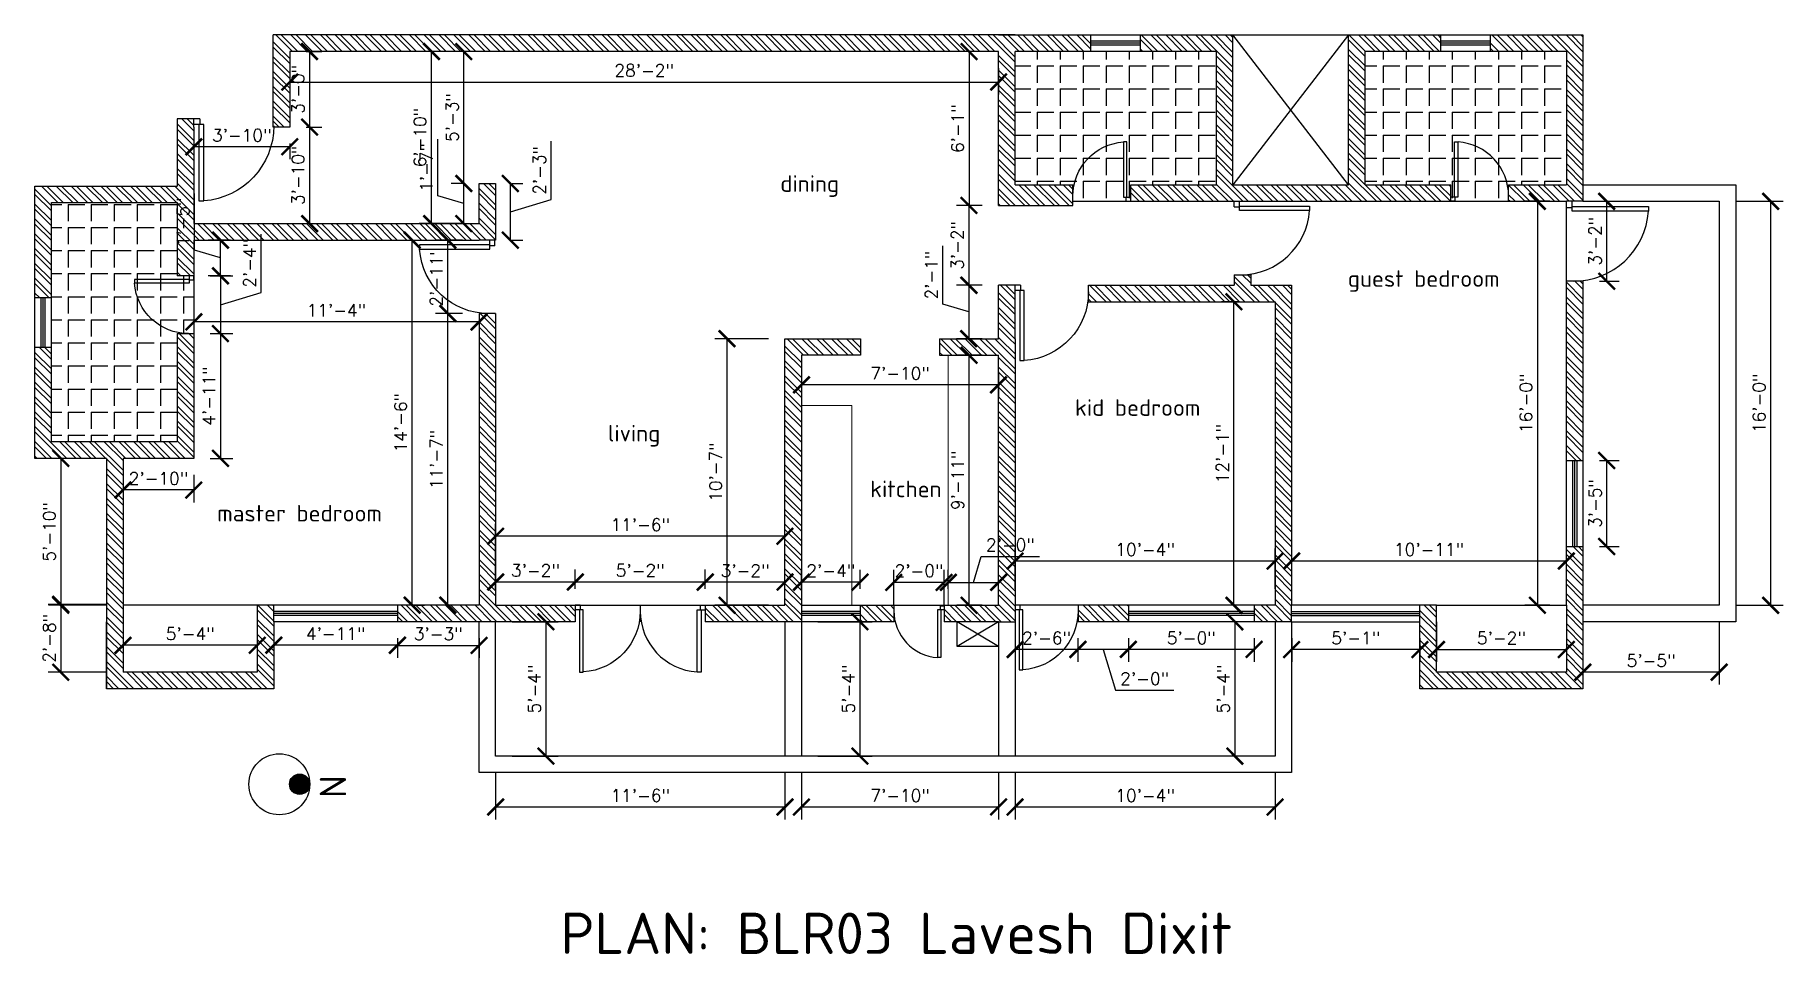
# Model space of a CAD drawing. Header units: millimetres. Extents: x 257791 to 278963, y -92415 to -81292.
import ezdxf

# ---------------------------------------------------------------- set-up
doc = ezdxf.new("R2010")
doc.units = ezdxf.units.MM
doc.layers.add('door&window', color=253, linetype='Continuous')
doc.layers.add('layout option @ 1', color=250, linetype='Continuous')
doc.layers.add('GRIDDIM', color=250, linetype='Continuous', lineweight=0)
doc.styles.add('ROMANS', font='romans')
doc.styles.get("Standard").update_dxf_attribs({"font": 'arial.ttf'})
doc.dimstyles.new('DIM300', dxfattribs={"dimtxt": 300, "dimasz": 300, "dimexe": 150, "dimexo": 200, "dimgap": 150, "dimtad": 1, "dimdec": 0, "dimlfac": 0.039363, "dimzin": 1, "dimdsep": 46, "dimlunit": 4, "dimtxsty": 'ROMANS', "dimblk": 'ARCHTICK', "dimblk1": 'ARCHTICK', "dimblk2": 'DOT', "dimcen": 100, "dimclrd": 256, "dimclre": 256, "dimclrt": 7, "dimadec": 0, "dimazin": 0, "dimtfac": 1, "dimtdec": 0, "dimtofl": 0, "dimtmove": 1, "dimatfit": 3, "dimldrblk": 'DOT', "dimfxl": 0, "dimtolj": 1, "dimtzin": 1, "dimarcsym": 0})
pattern_1 = [(315, (349276.97, 179293.78), (89.80256, 89.80256), []), (315, (349340.47, 179293.78), (89.80256, 89.80256), [])]

msp = doc.modelspace()

# ---------------------------------------------------------------- texts
at = {"layer": 'layout option @ 1', "color": 250, "attachment_point": 1}
for s, width, insert, char_height in [('{\\fISOCPEUR|b0|i0|c0|p34;\\C5;dining}', 2125.376, (266818.4, -82990.3), 200), ('{\\fISOCPEUR|b0|i0|c0|p34;\\C5;guest bedroom}', 2125.376, (273692.1, -84139.9), 200), ('{\\fISOCPEUR|b0|i0|c0|p34;\\C5;kid bedroom}', 2125.376, (270387.5, -85701.5), 200), ('{\\fISOCPEUR|b0|i0|c0|p34;\\C5;living}', 2125.376, (264730.5, -86012.3), 200), ('{\\fISOCPEUR|b0|i0|c0|p34;\\C5;kitchen}', 2125.376, (267906.1, -86686.6), 200), ('{\\fISOCPEUR|b0|i0|c0|p34;\\C5;master bedroom}', 2125.376, (259998.6, -86979.9), 200), ('{\\fISOCPEUR|b0|i0|c0|p34;\\C5;PLAN: BLR03 Lavesh Dixit}', 8243.721, (264155.6, -91914.3), 500)]:
    msp.add_mtext_dynamic_manual_height_columns(s, width=width, gutter_width=12.5, heights=[0], dxfattribs=dict(at, insert=insert, char_height=char_height))
at = {"layer": 'layout option @ 1', "color": 7, "insert": (261558.3, -90251.6), "char_height": 320, "attachment_point": 1, "rotation": 270}
msp.add_mtext_dynamic_manual_height_columns('{\\fISOCPEUR|b0|i0|c0|p34;\\C0;N}', width=1524.877, gutter_width=12.5, heights=[0], dxfattribs=at)

# ---------------------------------------------------------------- blocks, each defined once
blk = doc.blocks.new('d2')
at = {"layer": 'door&window'}
for p, q in [((270710, -64687), (270752, -64687)), ((270710, -65355), (270710, -64687)), ((270752, -64687), (270752, -65355)), ((270718, -65355), (270665, -65355)), ((270718, -65406), (270665, -65406)), ((270752, -65355), (270710, -65355)), ((270718, -65406), (270718, -65355))]:
    blk.add_line(p, q, dxfattribs=at)
blk.add_ellipse((270708, -65343), major_axis=(0, 657), ratio=1, start_param=4.712359, end_param=6.215136, dxfattribs=at)
blk = doc.blocks.new('d1')
at = {"layer": 'door&window'}
for p, q in [((259851, -65680), (259797, -65680)), ((259797, -65680), (259797, -66539)), ((259851, -66539), (259851, -65680)), ((259797, -66539), (259851, -66539)), ((259841, -66604), (259841, -66539)), ((259841, -66539), (259909, -66539)), ((259841, -66604), (259909, -66604))]:
    blk.add_line(p, q, dxfattribs=at)
at = {"layer": 'door&window', "extrusion": (0, 0, -1)}
blk.add_ellipse((259854, -66523), major_axis=(0, 845), ratio=1, start_param=4.712359, end_param=6.215136, dxfattribs=at)
blk = doc.blocks.new('_ArchTick')
at = {"color": 0, "linetype": 'ByBlock', "const_width": 0.15}
blk.add_lwpolyline([(-0.5, -0.5), (0.5, 0.5)], dxfattribs=at)
blk = doc.blocks.new('*D44')
at = {"layer": 'Defpoints', "color": 0}
for p in [(278190, -83305), (278190, -88194), (278813, -88194)]:
    blk.add_point(p, dxfattribs=at)
at = {"layer": 'GRIDDIM', "lineweight": -2}
for p, q in [((278390, -83305), (278963, -83305)), ((278813, -83305), (278813, -88194)), ((278390, -88194), (278963, -88194))]:
    blk.add_line(p, q, dxfattribs=at)
at = {"layer": 'GRIDDIM', "lineweight": -2, "xscale": 200, "yscale": 200, "zscale": 200}
for p, rotation in [((278813, -83305), 90), ((278813, -88194), 270)]:
    blk.add_blockref('_ArchTick', p, dxfattribs=dict(at, rotation=rotation))
at = {"layer": 'GRIDDIM', "color": 7, "insert": (278674, -85749), "char_height": 150, "attachment_point": 5, "rotation": 90, "style": 'ROMANS'}
blk.add_mtext('\\A1;16\'-0"', dxfattribs=at)
blk = doc.blocks.new('_Dot')
at = {"color": 0, "linetype": 'ByBlock', "lineweight": -2}
blk.add_line((-0.5, 0), (-1, 0), dxfattribs=at)
at = {"color": 0, "linetype": 'ByBlock', "const_width": 0.5}
blk.add_lwpolyline([(-0.25, 0, 1), (0.25, 0, 1)], format="xyb", close=True, dxfattribs=at)
blk = doc.blocks.new('*D45')
at = {"layer": 'Defpoints', "color": 0}
for p in [(276339, -83305), (275988, -88194), (276339, -88194)]:
    blk.add_point(p, dxfattribs=at)
at = {"layer": 'GRIDDIM', "lineweight": -2}
for p, q in [((276139, -83305), (275838, -83305)), ((275988, -83305), (275988, -88194)), ((276139, -88194), (275838, -88194))]:
    blk.add_line(p, q, dxfattribs=at)
at = {"layer": 'GRIDDIM', "lineweight": -2, "xscale": 200, "yscale": 200, "zscale": 200}
for p, rotation in [((275988, -83305), 90), ((275988, -88194), 270)]:
    blk.add_blockref('_ArchTick', p, dxfattribs=dict(at, rotation=rotation))
at = {"layer": 'GRIDDIM', "color": 7, "insert": (275849, -85749), "char_height": 150, "attachment_point": 5, "rotation": 90, "style": 'ROMANS'}
blk.add_mtext('\\A1;16\'-0"', dxfattribs=at)
blk = doc.blocks.new('*D46')
at = {"layer": 'Defpoints', "color": 0}
for p in [(276539, -86442), (276539, -87483), (276827, -87483)]:
    blk.add_point(p, dxfattribs=at)
at = {"layer": 'GRIDDIM', "lineweight": -2}
for p, q in [((276739, -86442), (276977, -86442)), ((276827, -86442), (276827, -87483)), ((276739, -87483), (276977, -87483))]:
    blk.add_line(p, q, dxfattribs=at)
at = {"layer": 'GRIDDIM', "lineweight": -2, "xscale": 200, "yscale": 200, "zscale": 200}
for p, rotation in [((276827, -86442), 90), ((276827, -87483), 270)]:
    blk.add_blockref('_ArchTick', p, dxfattribs=dict(at, rotation=rotation))
at = {"layer": 'GRIDDIM', "color": 7, "insert": (276688, -86962), "char_height": 150, "attachment_point": 5, "rotation": 90, "style": 'ROMANS'}
blk.add_mtext('\\A1;3\'-5"', dxfattribs=at)
blk = doc.blocks.new('*D47')
at = {"layer": 'Defpoints', "color": 0}
for p in [(276539, -83305), (276539, -84272), (276827, -84272)]:
    blk.add_point(p, dxfattribs=at)
at = {"layer": 'GRIDDIM', "lineweight": -2}
for p, q in [((276739, -83305), (276977, -83305)), ((276827, -83305), (276827, -84272)), ((276739, -84272), (276977, -84272))]:
    blk.add_line(p, q, dxfattribs=at)
at = {"layer": 'GRIDDIM', "lineweight": -2, "xscale": 200, "yscale": 200, "zscale": 200}
for p, rotation in [((276827, -83305), 90), ((276827, -84272), 270)]:
    blk.add_blockref('_ArchTick', p, dxfattribs=dict(at, rotation=rotation))
at = {"layer": 'GRIDDIM', "color": 7, "insert": (276688, -83788), "char_height": 150, "attachment_point": 5, "rotation": 90, "style": 'ROMANS'}
blk.add_mtext('\\A1;3\'-2"', dxfattribs=at)
blk = doc.blocks.new('*D48')
at = {"layer": 'Defpoints', "color": 0}
for p in [(276539, -88194), (278190, -88194), (276539, -89004)]:
    blk.add_point(p, dxfattribs=at)
at = {"layer": 'GRIDDIM', "lineweight": -2}
for p, q in [((276539, -88394), (276539, -89154)), ((278190, -88394), (278190, -89154)), ((278190, -89004), (276539, -89004))]:
    blk.add_line(p, q, dxfattribs=at)
at = {"layer": 'GRIDDIM', "lineweight": -2, "xscale": 200, "yscale": 200, "zscale": 200, "rotation": 180}
blk.add_blockref('_ArchTick', (276539, -89004), dxfattribs=at)
at = {"layer": 'GRIDDIM', "lineweight": -2, "xscale": 200, "yscale": 200, "zscale": 200}
blk.add_blockref('_ArchTick', (278190, -89004), dxfattribs=at)
at = {"layer": 'GRIDDIM', "color": 7, "insert": (277365, -88864), "char_height": 150, "attachment_point": 5, "style": 'ROMANS'}
blk.add_mtext('\\A1;5\'-5"', dxfattribs=at)
blk = doc.blocks.new('*D50')
at = {"layer": 'Defpoints', "color": 0}
for p in [(273012, -87659), (273012, -88269), (276339, -88194)]:
    blk.add_point(p, dxfattribs=at)
at = {"layer": 'GRIDDIM', "lineweight": -2}
for p, q in [((273012, -88069), (273012, -87509)), ((276339, -87994), (276339, -87509)), ((276339, -87659), (273012, -87659))]:
    blk.add_line(p, q, dxfattribs=at)
at = {"layer": 'GRIDDIM', "lineweight": -2, "xscale": 200, "yscale": 200, "zscale": 200, "rotation": 180}
blk.add_blockref('_ArchTick', (273012, -87659), dxfattribs=at)
at = {"layer": 'GRIDDIM', "lineweight": -2, "xscale": 200, "yscale": 200, "zscale": 200}
blk.add_blockref('_ArchTick', (276339, -87659), dxfattribs=at)
at = {"layer": 'GRIDDIM', "color": 7, "insert": (274676, -87519), "char_height": 150, "attachment_point": 5, "style": 'ROMANS'}
blk.add_mtext('\\A1;10\'-11"', dxfattribs=at)
blk = doc.blocks.new('*D52')
at = {"layer": 'Defpoints', "color": 0}
for p in [(269662, -87659), (269662, -88194), (272812, -88194)]:
    blk.add_point(p, dxfattribs=at)
at = {"layer": 'GRIDDIM', "lineweight": -2}
for p, q in [((269662, -87994), (269662, -87509)), ((272812, -87994), (272812, -87509)), ((272812, -87659), (269662, -87659))]:
    blk.add_line(p, q, dxfattribs=at)
at = {"layer": 'GRIDDIM', "lineweight": -2, "xscale": 200, "yscale": 200, "zscale": 200, "rotation": 180}
blk.add_blockref('_ArchTick', (269662, -87659), dxfattribs=at)
at = {"layer": 'GRIDDIM', "lineweight": -2, "xscale": 200, "yscale": 200, "zscale": 200}
blk.add_blockref('_ArchTick', (272812, -87659), dxfattribs=at)
at = {"layer": 'GRIDDIM', "color": 7, "insert": (271237, -87519), "char_height": 150, "attachment_point": 5, "style": 'ROMANS'}
blk.add_mtext('\\A1;10\'-4"', dxfattribs=at)
blk = doc.blocks.new('*D53')
at = {"layer": 'Defpoints', "color": 0}
for p in [(271034, -88394), (272558, -88394), (271034, -88728)]:
    blk.add_point(p, dxfattribs=at)
at = {"layer": 'GRIDDIM', "lineweight": -2}
for p, q in [((271034, -88594), (271034, -88878)), ((272558, -88594), (272558, -88878)), ((272558, -88728), (271034, -88728))]:
    blk.add_line(p, q, dxfattribs=at)
at = {"layer": 'GRIDDIM', "lineweight": -2, "xscale": 200, "yscale": 200, "zscale": 200, "rotation": 180}
blk.add_blockref('_ArchTick', (271034, -88728), dxfattribs=at)
at = {"layer": 'GRIDDIM', "lineweight": -2, "xscale": 200, "yscale": 200, "zscale": 200}
blk.add_blockref('_ArchTick', (272558, -88728), dxfattribs=at)
at = {"layer": 'GRIDDIM', "color": 7, "insert": (271796, -88589), "char_height": 150, "attachment_point": 5, "style": 'ROMANS'}
blk.add_mtext('\\A1;5\'-0"', dxfattribs=at)
blk = doc.blocks.new('*D54')
at = {"layer": 'Defpoints', "color": 0}
for p in [(273012, -88394), (274565, -88394), (273012, -88730)]:
    blk.add_point(p, dxfattribs=at)
at = {"layer": 'GRIDDIM', "lineweight": -2}
for p, q in [((273012, -88594), (273012, -88880)), ((274565, -88594), (274565, -88880)), ((274565, -88730), (273012, -88730))]:
    blk.add_line(p, q, dxfattribs=at)
at = {"layer": 'GRIDDIM', "lineweight": -2, "xscale": 200, "yscale": 200, "zscale": 200, "rotation": 180}
blk.add_blockref('_ArchTick', (273012, -88730), dxfattribs=at)
at = {"layer": 'GRIDDIM', "lineweight": -2, "xscale": 200, "yscale": 200, "zscale": 200}
blk.add_blockref('_ArchTick', (274565, -88730), dxfattribs=at)
at = {"layer": 'GRIDDIM', "color": 7, "insert": (273788, -88590), "char_height": 150, "attachment_point": 5, "style": 'ROMANS'}
blk.add_mtext('\\A1;5\'-1"', dxfattribs=at)
blk = doc.blocks.new('*D55')
at = {"layer": 'Defpoints', "color": 0}
for p in [(274765, -88194), (276339, -88194), (276339, -88730)]:
    blk.add_point(p, dxfattribs=at)
at = {"layer": 'GRIDDIM', "lineweight": -2}
for p, q in [((274765, -88394), (274765, -88880)), ((276339, -88394), (276339, -88880)), ((274765, -88730), (276339, -88730))]:
    blk.add_line(p, q, dxfattribs=at)
at = {"layer": 'GRIDDIM', "lineweight": -2, "xscale": 200, "yscale": 200, "zscale": 200, "rotation": 180}
blk.add_blockref('_ArchTick', (274765, -88730), dxfattribs=at)
at = {"layer": 'GRIDDIM', "lineweight": -2, "xscale": 200, "yscale": 200, "zscale": 200}
blk.add_blockref('_ArchTick', (276339, -88730), dxfattribs=at)
at = {"layer": 'GRIDDIM', "color": 7, "insert": (275552, -88590), "char_height": 150, "attachment_point": 5, "style": 'ROMANS'}
blk.add_mtext('\\A1;5\'-2"', dxfattribs=at)
blk = doc.blocks.new('*D56')
at = {"layer": 'Defpoints', "color": 0}
for p in [(270424, -88394), (271034, -88394), (270424, -88728)]:
    blk.add_point(p, dxfattribs=at)
at = {"layer": 'GRIDDIM', "lineweight": -2}
for p, q in [((270424, -88594), (270424, -88878)), ((271034, -88594), (271034, -88878)), ((271034, -88728), (270424, -88728)), ((270729, -88728), (270877, -89221)), ((270877, -89221), (271584, -89221))]:
    blk.add_line(p, q, dxfattribs=at)
at = {"layer": 'GRIDDIM', "lineweight": -2, "xscale": 200, "yscale": 200, "zscale": 200, "rotation": 180}
blk.add_blockref('_ArchTick', (270424, -88728), dxfattribs=at)
at = {"layer": 'GRIDDIM', "lineweight": -2, "xscale": 200, "yscale": 200, "zscale": 200}
blk.add_blockref('_ArchTick', (271034, -88728), dxfattribs=at)
at = {"layer": 'GRIDDIM', "color": 7, "insert": (271231, -89082), "char_height": 150, "attachment_point": 5, "style": 'ROMANS'}
blk.add_mtext('\\A1;2\'-0"', dxfattribs=at)
blk = doc.blocks.new('*D57')
at = {"layer": 'Defpoints', "color": 0}
for p in [(269662, -88394), (270424, -88394), (269662, -88730)]:
    blk.add_point(p, dxfattribs=at)
at = {"layer": 'GRIDDIM', "lineweight": -2}
for p, q in [((269662, -88594), (269662, -88880)), ((270424, -88594), (270424, -88880)), ((270424, -88730), (269662, -88730))]:
    blk.add_line(p, q, dxfattribs=at)
at = {"layer": 'GRIDDIM', "lineweight": -2, "xscale": 200, "yscale": 200, "zscale": 200, "rotation": 180}
blk.add_blockref('_ArchTick', (269662, -88730), dxfattribs=at)
at = {"layer": 'GRIDDIM', "lineweight": -2, "xscale": 200, "yscale": 200, "zscale": 200}
blk.add_blockref('_ArchTick', (270424, -88730), dxfattribs=at)
at = {"layer": 'GRIDDIM', "color": 7, "insert": (270043, -88590), "char_height": 150, "attachment_point": 5, "style": 'ROMANS'}
blk.add_mtext('\\A1;2\'-6"', dxfattribs=at)
blk = doc.blocks.new('*D58')
at = {"layer": 'Defpoints', "color": 0}
for p in [(269662, -90020), (272812, -90020), (269662, -90636)]:
    blk.add_point(p, dxfattribs=at)
at = {"layer": 'GRIDDIM', "lineweight": -2}
for p, q in [((269662, -90220), (269662, -90786)), ((272812, -90220), (272812, -90786)), ((272812, -90636), (269662, -90636))]:
    blk.add_line(p, q, dxfattribs=at)
at = {"layer": 'GRIDDIM', "lineweight": -2, "xscale": 200, "yscale": 200, "zscale": 200, "rotation": 180}
blk.add_blockref('_ArchTick', (269662, -90636), dxfattribs=at)
at = {"layer": 'GRIDDIM', "lineweight": -2, "xscale": 200, "yscale": 200, "zscale": 200}
blk.add_blockref('_ArchTick', (272812, -90636), dxfattribs=at)
at = {"layer": 'GRIDDIM', "color": 7, "insert": (271237, -90497), "char_height": 150, "attachment_point": 5, "style": 'ROMANS'}
blk.add_mtext('\\A1;10\'-4"', dxfattribs=at)
blk = doc.blocks.new('*D59')
at = {"layer": 'Defpoints', "color": 0}
for p in [(267075, -90020), (269462, -90020), (267075, -90636)]:
    blk.add_point(p, dxfattribs=at)
at = {"layer": 'GRIDDIM', "lineweight": -2}
for p, q in [((267075, -90220), (267075, -90786)), ((269462, -90220), (269462, -90786)), ((269462, -90636), (267075, -90636))]:
    blk.add_line(p, q, dxfattribs=at)
at = {"layer": 'GRIDDIM', "lineweight": -2, "xscale": 200, "yscale": 200, "zscale": 200, "rotation": 180}
blk.add_blockref('_ArchTick', (267075, -90636), dxfattribs=at)
at = {"layer": 'GRIDDIM', "lineweight": -2, "xscale": 200, "yscale": 200, "zscale": 200}
blk.add_blockref('_ArchTick', (269462, -90636), dxfattribs=at)
at = {"layer": 'GRIDDIM', "color": 7, "insert": (268269, -90497), "char_height": 150, "attachment_point": 5, "style": 'ROMANS'}
blk.add_mtext('\\A1;7\'-10"', dxfattribs=at)
blk = doc.blocks.new('*D60')
at = {"layer": 'Defpoints', "color": 0}
for p in [(263370, -90020), (266875, -90020), (263370, -90636)]:
    blk.add_point(p, dxfattribs=at)
at = {"layer": 'GRIDDIM', "lineweight": -2}
for p, q in [((263370, -90220), (263370, -90786)), ((266875, -90220), (266875, -90786)), ((266875, -90636), (263370, -90636))]:
    blk.add_line(p, q, dxfattribs=at)
at = {"layer": 'GRIDDIM', "lineweight": -2, "xscale": 200, "yscale": 200, "zscale": 200, "rotation": 180}
blk.add_blockref('_ArchTick', (263370, -90636), dxfattribs=at)
at = {"layer": 'GRIDDIM', "lineweight": -2, "xscale": 200, "yscale": 200, "zscale": 200}
blk.add_blockref('_ArchTick', (266875, -90636), dxfattribs=at)
at = {"layer": 'GRIDDIM', "color": 7, "insert": (265122, -90497), "char_height": 150, "attachment_point": 5, "style": 'ROMANS'}
blk.add_mtext('\\A1;11\'-6"', dxfattribs=at)
blk = doc.blocks.new('*D61')
at = {"layer": 'Defpoints', "color": 0}
for p in [(272812, -88394), (272324, -90020), (272812, -90020)]:
    blk.add_point(p, dxfattribs=at)
at = {"layer": 'GRIDDIM', "lineweight": -2}
for p, q in [((272612, -88394), (272174, -88394)), ((272324, -88394), (272324, -90020)), ((272612, -90020), (272174, -90020))]:
    blk.add_line(p, q, dxfattribs=at)
at = {"layer": 'GRIDDIM', "lineweight": -2, "xscale": 200, "yscale": 200, "zscale": 200}
for p, rotation in [((272324, -88394), 90), ((272324, -90020), 270)]:
    blk.add_blockref('_ArchTick', p, dxfattribs=dict(at, rotation=rotation))
at = {"layer": 'GRIDDIM', "color": 7, "insert": (272184, -89207), "char_height": 150, "attachment_point": 5, "rotation": 90, "style": 'ROMANS'}
blk.add_mtext('\\A1;5\'-4"', dxfattribs=at)
blk = doc.blocks.new('*D62')
at = {"layer": 'Defpoints', "color": 0}
for p in [(268193, -87917), (268193, -88394), (268803, -88394)]:
    blk.add_point(p, dxfattribs=at)
at = {"layer": 'GRIDDIM', "lineweight": -2}
for p, q in [((268193, -88194), (268193, -87767)), ((268803, -88194), (268803, -87767)), ((268803, -87917), (268193, -87917))]:
    blk.add_line(p, q, dxfattribs=at)
at = {"layer": 'GRIDDIM', "lineweight": -2, "xscale": 200, "yscale": 200, "zscale": 200, "rotation": 180}
blk.add_blockref('_ArchTick', (268193, -87917), dxfattribs=at)
at = {"layer": 'GRIDDIM', "lineweight": -2, "xscale": 200, "yscale": 200, "zscale": 200}
blk.add_blockref('_ArchTick', (268803, -87917), dxfattribs=at)
at = {"layer": 'GRIDDIM', "color": 7, "insert": (268498, -87777), "char_height": 150, "attachment_point": 5, "style": 'ROMANS'}
blk.add_mtext('\\A1;2\'-0"', dxfattribs=at)
blk = doc.blocks.new('*D63')
at = {"layer": 'Defpoints', "color": 0}
for p in [(267075, -87915), (267075, -88194), (267784, -88194)]:
    blk.add_point(p, dxfattribs=at)
at = {"layer": 'GRIDDIM', "lineweight": -2}
for p, q in [((267075, -87994), (267075, -87765)), ((267784, -87994), (267784, -87765)), ((267784, -87915), (267075, -87915))]:
    blk.add_line(p, q, dxfattribs=at)
at = {"layer": 'GRIDDIM', "lineweight": -2, "xscale": 200, "yscale": 200, "zscale": 200, "rotation": 180}
blk.add_blockref('_ArchTick', (267075, -87915), dxfattribs=at)
at = {"layer": 'GRIDDIM', "lineweight": -2, "xscale": 200, "yscale": 200, "zscale": 200}
blk.add_blockref('_ArchTick', (267784, -87915), dxfattribs=at)
at = {"layer": 'GRIDDIM', "color": 7, "insert": (267430, -87776), "char_height": 150, "attachment_point": 5, "style": 'ROMANS'}
blk.add_mtext('\\A1;2\'-4"', dxfattribs=at)
blk = doc.blocks.new('*D64')
at = {"layer": 'Defpoints', "color": 0}
for p in [(269462, -87917), (268853, -88194), (269462, -88194)]:
    blk.add_point(p, dxfattribs=at)
at = {"layer": 'GRIDDIM', "lineweight": -2}
for p, q in [((269158, -87917), (269252, -87602)), ((269252, -87602), (269959, -87602)), ((268853, -87994), (268853, -87767)), ((269462, -87994), (269462, -87767)), ((268853, -87917), (269462, -87917))]:
    blk.add_line(p, q, dxfattribs=at)
at = {"layer": 'GRIDDIM', "lineweight": -2, "xscale": 200, "yscale": 200, "zscale": 200, "rotation": 180}
blk.add_blockref('_ArchTick', (268853, -87917), dxfattribs=at)
at = {"layer": 'GRIDDIM', "lineweight": -2, "xscale": 200, "yscale": 200, "zscale": 200}
blk.add_blockref('_ArchTick', (269462, -87917), dxfattribs=at)
at = {"layer": 'GRIDDIM', "color": 7, "insert": (269605, -87463), "char_height": 150, "attachment_point": 5, "style": 'ROMANS'}
blk.add_mtext('\\A1;2\'-0"', dxfattribs=at)
blk = doc.blocks.new('*D65')
at = {"layer": 'Defpoints', "color": 0}
for p in [(267075, -85168), (269462, -85168), (267075, -85526)]:
    blk.add_point(p, dxfattribs=at)
at = {"layer": 'GRIDDIM', "lineweight": -2}
for p, q in [((267075, -85368), (267075, -85676)), ((269462, -85526), (267075, -85526)), ((269462, -85368), (269462, -85676))]:
    blk.add_line(p, q, dxfattribs=at)
at = {"layer": 'GRIDDIM', "lineweight": -2, "xscale": 200, "yscale": 200, "zscale": 200, "rotation": 180}
blk.add_blockref('_ArchTick', (267075, -85526), dxfattribs=at)
at = {"layer": 'GRIDDIM', "lineweight": -2, "xscale": 200, "yscale": 200, "zscale": 200}
blk.add_blockref('_ArchTick', (269462, -85526), dxfattribs=at)
at = {"layer": 'GRIDDIM', "color": 7, "insert": (268269, -85387), "char_height": 150, "attachment_point": 5, "style": 'ROMANS'}
blk.add_mtext('\\A1;7\'-10"', dxfattribs=at)
blk = doc.blocks.new('*D66')
at = {"layer": 'Defpoints', "color": 0}
for p in [(269105, -85168), (269462, -85168), (269462, -88194)]:
    blk.add_point(p, dxfattribs=at)
at = {"layer": 'GRIDDIM', "lineweight": -2}
for p, q in [((269262, -85168), (268955, -85168)), ((269105, -88194), (269105, -85168)), ((269262, -88194), (268955, -88194))]:
    blk.add_line(p, q, dxfattribs=at)
at = {"layer": 'GRIDDIM', "lineweight": -2, "xscale": 200, "yscale": 200, "zscale": 200}
for p, rotation in [((269105, -85168), 90), ((269105, -88194), 270)]:
    blk.add_blockref('_ArchTick', p, dxfattribs=dict(at, rotation=rotation))
at = {"layer": 'GRIDDIM', "color": 7, "insert": (268966, -86681), "char_height": 150, "attachment_point": 5, "rotation": 90, "style": 'ROMANS'}
blk.add_mtext('\\A1;9\'-11"', dxfattribs=at)
blk = doc.blocks.new('*D67')
at = {"layer": 'Defpoints', "color": 0}
for p in [(265910, -87914), (265910, -88194), (266875, -88194)]:
    blk.add_point(p, dxfattribs=at)
at = {"layer": 'GRIDDIM', "lineweight": -2}
for p, q in [((265910, -87994), (265910, -87764)), ((266875, -87994), (266875, -87764)), ((266875, -87914), (265910, -87914))]:
    blk.add_line(p, q, dxfattribs=at)
at = {"layer": 'GRIDDIM', "lineweight": -2, "xscale": 200, "yscale": 200, "zscale": 200, "rotation": 180}
blk.add_blockref('_ArchTick', (265910, -87914), dxfattribs=at)
at = {"layer": 'GRIDDIM', "lineweight": -2, "xscale": 200, "yscale": 200, "zscale": 200}
blk.add_blockref('_ArchTick', (266875, -87914), dxfattribs=at)
at = {"layer": 'GRIDDIM', "color": 7, "insert": (266392, -87775), "char_height": 150, "attachment_point": 5, "style": 'ROMANS'}
blk.add_mtext('\\A1;3\'-2"', dxfattribs=at)
blk = doc.blocks.new('*D68')
at = {"layer": 'Defpoints', "color": 0}
for p in [(264335, -87913), (264335, -88194), (265910, -88194)]:
    blk.add_point(p, dxfattribs=at)
at = {"layer": 'GRIDDIM', "lineweight": -2}
for p, q in [((264335, -87994), (264335, -87763)), ((265910, -87994), (265910, -87763)), ((265910, -87913), (264335, -87913))]:
    blk.add_line(p, q, dxfattribs=at)
at = {"layer": 'GRIDDIM', "lineweight": -2, "xscale": 200, "yscale": 200, "zscale": 200, "rotation": 180}
blk.add_blockref('_ArchTick', (264335, -87913), dxfattribs=at)
at = {"layer": 'GRIDDIM', "lineweight": -2, "xscale": 200, "yscale": 200, "zscale": 200}
blk.add_blockref('_ArchTick', (265910, -87913), dxfattribs=at)
at = {"layer": 'GRIDDIM', "color": 7, "insert": (265122, -87773), "char_height": 150, "attachment_point": 5, "style": 'ROMANS'}
blk.add_mtext('\\A1;5\'-2"', dxfattribs=at)
blk = doc.blocks.new('*D69')
at = {"layer": 'Defpoints', "color": 0}
for p in [(263370, -87913), (263370, -88194), (264335, -88194)]:
    blk.add_point(p, dxfattribs=at)
at = {"layer": 'GRIDDIM', "lineweight": -2}
for p, q in [((263370, -87994), (263370, -87763)), ((264335, -87994), (264335, -87763)), ((264335, -87913), (263370, -87913))]:
    blk.add_line(p, q, dxfattribs=at)
at = {"layer": 'GRIDDIM', "lineweight": -2, "xscale": 200, "yscale": 200, "zscale": 200, "rotation": 180}
blk.add_blockref('_ArchTick', (263370, -87913), dxfattribs=at)
at = {"layer": 'GRIDDIM', "lineweight": -2, "xscale": 200, "yscale": 200, "zscale": 200}
blk.add_blockref('_ArchTick', (264335, -87913), dxfattribs=at)
at = {"layer": 'GRIDDIM', "color": 7, "insert": (263852, -87773), "char_height": 150, "attachment_point": 5, "style": 'ROMANS'}
blk.add_mtext('\\A1;3\'-2"', dxfattribs=at)
blk = doc.blocks.new('*D70')
at = {"layer": 'Defpoints', "color": 0}
for p in [(263370, -87359), (263370, -88194), (266875, -88194)]:
    blk.add_point(p, dxfattribs=at)
at = {"layer": 'GRIDDIM', "lineweight": -2}
for p, q in [((263370, -87994), (263370, -87209)), ((266875, -87994), (266875, -87209)), ((266875, -87359), (263370, -87359))]:
    blk.add_line(p, q, dxfattribs=at)
at = {"layer": 'GRIDDIM', "lineweight": -2, "xscale": 200, "yscale": 200, "zscale": 200, "rotation": 180}
blk.add_blockref('_ArchTick', (263370, -87359), dxfattribs=at)
at = {"layer": 'GRIDDIM', "lineweight": -2, "xscale": 200, "yscale": 200, "zscale": 200}
blk.add_blockref('_ArchTick', (266875, -87359), dxfattribs=at)
at = {"layer": 'GRIDDIM', "color": 7, "insert": (265122, -87220), "char_height": 150, "attachment_point": 5, "style": 'ROMANS'}
blk.add_mtext('\\A1;11\'-6"', dxfattribs=at)
blk = doc.blocks.new('*D71')
at = {"layer": 'Defpoints', "color": 0}
for p in [(266174, -84968), (266875, -84968), (266875, -88194)]:
    blk.add_point(p, dxfattribs=at)
at = {"layer": 'GRIDDIM', "lineweight": -2}
for p, q in [((266675, -84968), (266024, -84968)), ((266174, -88194), (266174, -84968)), ((266675, -88194), (266024, -88194))]:
    blk.add_line(p, q, dxfattribs=at)
at = {"layer": 'GRIDDIM', "lineweight": -2, "xscale": 200, "yscale": 200, "zscale": 200}
for p, rotation in [((266174, -84968), 90), ((266174, -88194), 270)]:
    blk.add_blockref('_ArchTick', p, dxfattribs=dict(at, rotation=rotation))
at = {"layer": 'GRIDDIM', "color": 7, "insert": (266035, -86581), "char_height": 150, "attachment_point": 5, "rotation": 90, "style": 'ROMANS'}
blk.add_mtext('\\A1;10\'-7"', dxfattribs=at)
blk = doc.blocks.new('*D72')
at = {"layer": 'Defpoints', "color": 0}
for p in [(262792, -84664), (263170, -84664), (263170, -88194)]:
    blk.add_point(p, dxfattribs=at)
at = {"layer": 'GRIDDIM', "lineweight": -2}
for p, q in [((262970, -84664), (262642, -84664)), ((262792, -88194), (262792, -84664)), ((262970, -88194), (262642, -88194))]:
    blk.add_line(p, q, dxfattribs=at)
at = {"layer": 'GRIDDIM', "lineweight": -2, "xscale": 200, "yscale": 200, "zscale": 200}
for p, rotation in [((262792, -84664), 90), ((262792, -88194), 270)]:
    blk.add_blockref('_ArchTick', p, dxfattribs=dict(at, rotation=rotation))
at = {"layer": 'GRIDDIM', "color": 7, "insert": (262652, -86429), "char_height": 150, "attachment_point": 5, "rotation": 90, "style": 'ROMANS'}
blk.add_mtext('\\A1;11\'-7"', dxfattribs=at)
blk = doc.blocks.new('*D73')
at = {"layer": 'Defpoints', "color": 0}
for p in [(262792, -83775), (263170, -83775), (263170, -84664)]:
    blk.add_point(p, dxfattribs=at)
at = {"layer": 'GRIDDIM', "lineweight": -2}
for p, q in [((262970, -83775), (262642, -83775)), ((262792, -84664), (262792, -83775)), ((262970, -84664), (262642, -84664))]:
    blk.add_line(p, q, dxfattribs=at)
at = {"layer": 'GRIDDIM', "lineweight": -2, "xscale": 200, "yscale": 200, "zscale": 200}
for p, rotation in [((262792, -83775), 90), ((262792, -84664), 270)]:
    blk.add_blockref('_ArchTick', p, dxfattribs=dict(at, rotation=rotation))
at = {"layer": 'GRIDDIM', "color": 7, "insert": (262652, -84219), "char_height": 150, "attachment_point": 5, "rotation": 90, "style": 'ROMANS'}
blk.add_mtext('\\A1;2\'-11"', dxfattribs=at)
blk = doc.blocks.new('*D74')
at = {"layer": 'Defpoints', "color": 0}
for p in [(259715, -84664), (263170, -84664), (259715, -84765)]:
    blk.add_point(p, dxfattribs=at)
at = {"layer": 'GRIDDIM', "lineweight": -2}
for p, q in [((263170, -84765), (259715, -84765)), ((259715, -84864), (259715, -84915)), ((263170, -84864), (263170, -84915))]:
    blk.add_line(p, q, dxfattribs=at)
at = {"layer": 'GRIDDIM', "lineweight": -2, "xscale": 200, "yscale": 200, "zscale": 200, "rotation": 180}
blk.add_blockref('_ArchTick', (259715, -84765), dxfattribs=at)
at = {"layer": 'GRIDDIM', "lineweight": -2, "xscale": 200, "yscale": 200, "zscale": 200}
blk.add_blockref('_ArchTick', (263170, -84765), dxfattribs=at)
at = {"layer": 'GRIDDIM', "color": 7, "insert": (261442, -84625), "char_height": 150, "attachment_point": 5, "style": 'ROMANS'}
blk.add_mtext('\\A1;11\'-4"', dxfattribs=at)
blk = doc.blocks.new('*D75')
at = {"layer": 'Defpoints', "color": 0}
for p in [(260038, -83775), (260360, -83775), (260360, -84206)]:
    blk.add_point(p, dxfattribs=at)
at = {"layer": 'GRIDDIM', "lineweight": -2}
for p, q in [((259723, -83896), (259723, -83210)), ((260160, -83775), (259888, -83775)), ((260038, -84206), (260038, -83775)), ((260038, -83990), (259723, -83896)), ((260160, -84206), (259888, -84206))]:
    blk.add_line(p, q, dxfattribs=at)
at = {"layer": 'GRIDDIM', "lineweight": -2, "xscale": 200, "yscale": 200, "zscale": 200}
for p, rotation in [((260038, -83775), 90), ((260038, -84206), 270)]:
    blk.add_blockref('_ArchTick', p, dxfattribs=dict(at, rotation=rotation))
at = {"layer": 'GRIDDIM', "color": 7, "insert": (259584, -83553), "char_height": 150, "attachment_point": 5, "rotation": 90, "style": 'ROMANS'}
blk.add_mtext('\\A1;1\'-5"', dxfattribs=at)
blk = doc.blocks.new('*D76')
at = {"layer": 'Defpoints', "color": 0}
for p in [(259715, -84206), (259715, -84906), (260038, -84906)]:
    blk.add_point(p, dxfattribs=at)
at = {"layer": 'GRIDDIM', "lineweight": -2}
for p, q in [((260531, -84408), (260531, -83701)), ((259915, -84206), (260188, -84206)), ((260038, -84206), (260038, -84906)), ((260038, -84556), (260531, -84408)), ((259915, -84906), (260188, -84906))]:
    blk.add_line(p, q, dxfattribs=at)
at = {"layer": 'GRIDDIM', "lineweight": -2, "xscale": 200, "yscale": 200, "zscale": 200}
for p, rotation in [((260038, -84206), 90), ((260038, -84906), 270)]:
    blk.add_blockref('_ArchTick', p, dxfattribs=dict(at, rotation=rotation))
at = {"layer": 'GRIDDIM', "color": 7, "insert": (260391, -84055), "char_height": 150, "attachment_point": 5, "rotation": 90, "style": 'ROMANS'}
blk.add_mtext('\\A1;2\'-4"', dxfattribs=at)
blk = doc.blocks.new('*D77')
at = {"layer": 'Defpoints', "color": 0}
for p in [(259715, -84906), (259715, -86416), (260038, -86416)]:
    blk.add_point(p, dxfattribs=at)
at = {"layer": 'GRIDDIM', "lineweight": -2}
for p, q in [((259915, -84906), (260188, -84906)), ((260038, -84906), (260038, -86416)), ((259915, -86416), (260188, -86416))]:
    blk.add_line(p, q, dxfattribs=at)
at = {"layer": 'GRIDDIM', "lineweight": -2, "xscale": 200, "yscale": 200, "zscale": 200}
for p, rotation in [((260038, -84906), 90), ((260038, -86416), 270)]:
    blk.add_blockref('_ArchTick', p, dxfattribs=dict(at, rotation=rotation))
at = {"layer": 'GRIDDIM', "color": 7, "insert": (259898, -85661), "char_height": 150, "attachment_point": 5, "rotation": 90, "style": 'ROMANS'}
blk.add_mtext('\\A1;4\'-11"', dxfattribs=at)
blk = doc.blocks.new('*D78')
at = {"layer": 'Defpoints', "color": 0}
for p in [(258858, -86416), (259715, -86416), (258858, -86799)]:
    blk.add_point(p, dxfattribs=at)
at = {"layer": 'GRIDDIM', "lineweight": -2}
for p, q in [((258858, -86616), (258858, -86949)), ((259715, -86799), (258858, -86799)), ((259715, -86616), (259715, -86949))]:
    blk.add_line(p, q, dxfattribs=at)
at = {"layer": 'GRIDDIM', "lineweight": -2, "xscale": 200, "yscale": 200, "zscale": 200, "rotation": 180}
blk.add_blockref('_ArchTick', (258858, -86799), dxfattribs=at)
at = {"layer": 'GRIDDIM', "lineweight": -2, "xscale": 200, "yscale": 200, "zscale": 200}
blk.add_blockref('_ArchTick', (259715, -86799), dxfattribs=at)
at = {"layer": 'GRIDDIM', "color": 7, "insert": (259287, -86659), "char_height": 150, "attachment_point": 5, "style": 'ROMANS'}
blk.add_mtext('\\A1;2\'-10"', dxfattribs=at)
blk = doc.blocks.new('*D79')
at = {"layer": 'Defpoints', "color": 0}
for p in [(258858, -88194), (260484, -88194), (258858, -88678)]:
    blk.add_point(p, dxfattribs=at)
at = {"layer": 'GRIDDIM', "lineweight": -2}
for p, q in [((258858, -88394), (258858, -88828)), ((260484, -88394), (260484, -88828)), ((260484, -88678), (258858, -88678))]:
    blk.add_line(p, q, dxfattribs=at)
at = {"layer": 'GRIDDIM', "lineweight": -2, "xscale": 200, "yscale": 200, "zscale": 200, "rotation": 180}
blk.add_blockref('_ArchTick', (258858, -88678), dxfattribs=at)
at = {"layer": 'GRIDDIM', "lineweight": -2, "xscale": 200, "yscale": 200, "zscale": 200}
blk.add_blockref('_ArchTick', (260484, -88678), dxfattribs=at)
at = {"layer": 'GRIDDIM', "color": 7, "insert": (259671, -88539), "char_height": 150, "attachment_point": 5, "style": 'ROMANS'}
blk.add_mtext('\\A1;5\'-4"', dxfattribs=at)
blk = doc.blocks.new('*D80')
at = {"layer": 'Defpoints', "color": 0}
for p in [(260684, -88394), (262182, -88394), (260684, -88678)]:
    blk.add_point(p, dxfattribs=at)
at = {"layer": 'GRIDDIM', "lineweight": -2}
for p, q in [((260684, -88594), (260684, -88828)), ((262182, -88678), (260684, -88678)), ((262182, -88594), (262182, -88828))]:
    blk.add_line(p, q, dxfattribs=at)
at = {"layer": 'GRIDDIM', "lineweight": -2, "xscale": 200, "yscale": 200, "zscale": 200, "rotation": 180}
blk.add_blockref('_ArchTick', (260684, -88678), dxfattribs=at)
at = {"layer": 'GRIDDIM', "lineweight": -2, "xscale": 200, "yscale": 200, "zscale": 200}
blk.add_blockref('_ArchTick', (262182, -88678), dxfattribs=at)
at = {"layer": 'GRIDDIM', "color": 7, "insert": (261433, -88539), "char_height": 150, "attachment_point": 5, "style": 'ROMANS'}
blk.add_mtext('\\A1;4\'-11"', dxfattribs=at)
blk = doc.blocks.new('*D81')
at = {"layer": 'Defpoints', "color": 0}
for p in [(262182, -88394), (263170, -88394), (263170, -88680)]:
    blk.add_point(p, dxfattribs=at)
at = {"layer": 'GRIDDIM', "lineweight": -2}
for p, q in [((262182, -88594), (262182, -88830)), ((262182, -88680), (263170, -88680)), ((263170, -88594), (263170, -88830))]:
    blk.add_line(p, q, dxfattribs=at)
at = {"layer": 'GRIDDIM', "lineweight": -2, "xscale": 200, "yscale": 200, "zscale": 200, "rotation": 180}
blk.add_blockref('_ArchTick', (262182, -88680), dxfattribs=at)
at = {"layer": 'GRIDDIM', "lineweight": -2, "xscale": 200, "yscale": 200, "zscale": 200}
blk.add_blockref('_ArchTick', (263170, -88680), dxfattribs=at)
at = {"layer": 'GRIDDIM', "color": 7, "insert": (262676, -88540), "char_height": 150, "attachment_point": 5, "style": 'ROMANS'}
blk.add_mtext('\\A1;3\'-3"', dxfattribs=at)
blk = doc.blocks.new('*D82')
at = {"layer": 'Defpoints', "color": 0}
for p in [(262182, -83775), (262360, -83775), (262182, -88194)]:
    blk.add_point(p, dxfattribs=at)
at = {"layer": 'GRIDDIM', "lineweight": -2}
for p, q in [((262360, -88194), (262360, -83775)), ((262382, -83775), (262510, -83775)), ((262382, -88194), (262510, -88194))]:
    blk.add_line(p, q, dxfattribs=at)
at = {"layer": 'GRIDDIM', "lineweight": -2, "xscale": 200, "yscale": 200, "zscale": 200}
for p, rotation in [((262360, -83775), 90), ((262360, -88194), 270)]:
    blk.add_blockref('_ArchTick', p, dxfattribs=dict(at, rotation=rotation))
at = {"layer": 'GRIDDIM', "color": 7, "insert": (262221, -85984), "char_height": 150, "attachment_point": 5, "rotation": 90, "style": 'ROMANS'}
blk.add_mtext('\\A1;14\'-6"', dxfattribs=at)
blk = doc.blocks.new('*D84')
at = {"layer": 'Defpoints', "color": 0}
for p in [(262985, -83089), (263170, -83089), (263170, -83575)]:
    blk.add_point(p, dxfattribs=at)
at = {"layer": 'GRIDDIM', "lineweight": -2}
for p, q in [((262671, -83237), (262671, -82552)), ((262970, -83089), (262835, -83089)), ((262985, -83575), (262985, -83089)), ((262985, -83332), (262671, -83237)), ((262970, -83575), (262835, -83575))]:
    blk.add_line(p, q, dxfattribs=at)
at = {"layer": 'GRIDDIM', "lineweight": -2, "xscale": 200, "yscale": 200, "zscale": 200}
for p, rotation in [((262985, -83089), 90), ((262985, -83575), 270)]:
    blk.add_blockref('_ArchTick', p, dxfattribs=dict(at, rotation=rotation))
at = {"layer": 'GRIDDIM', "color": 7, "insert": (262532, -82894), "char_height": 150, "attachment_point": 5, "rotation": 90, "style": 'ROMANS'}
blk.add_mtext('\\A1;1\'-7"', dxfattribs=at)
blk = doc.blocks.new('*D85')
at = {"layer": 'Defpoints', "color": 0}
for p in [(262984, -81492), (263170, -81492), (263170, -83089)]:
    blk.add_point(p, dxfattribs=at)
at = {"layer": 'GRIDDIM', "lineweight": -2}
for p, q in [((262970, -81492), (262834, -81492)), ((262984, -83089), (262984, -81492)), ((262970, -83089), (262834, -83089))]:
    blk.add_line(p, q, dxfattribs=at)
at = {"layer": 'GRIDDIM', "lineweight": -2, "xscale": 200, "yscale": 200, "zscale": 200}
for p, rotation in [((262984, -81492), 90), ((262984, -83089), 270)]:
    blk.add_blockref('_ArchTick', p, dxfattribs=dict(at, rotation=rotation))
at = {"layer": 'GRIDDIM', "color": 7, "insert": (262845, -82290), "char_height": 150, "attachment_point": 5, "rotation": 90, "style": 'ROMANS'}
blk.add_mtext('\\A1;5\'-3"', dxfattribs=at)
blk = doc.blocks.new('*D86')
at = {"layer": 'Defpoints', "color": 0}
for p in [(262595, -81492), (263170, -81492), (263170, -83575)]:
    blk.add_point(p, dxfattribs=at)
at = {"layer": 'GRIDDIM', "lineweight": -2}
for p, q in [((262970, -81492), (262445, -81492)), ((262595, -83575), (262595, -81492)), ((262970, -83575), (262445, -83575))]:
    blk.add_line(p, q, dxfattribs=at)
at = {"layer": 'GRIDDIM', "lineweight": -2, "xscale": 200, "yscale": 200, "zscale": 200}
for p, rotation in [((262595, -81492), 90), ((262595, -83575), 270)]:
    blk.add_blockref('_ArchTick', p, dxfattribs=dict(at, rotation=rotation))
at = {"layer": 'GRIDDIM', "color": 7, "insert": (262455, -82533), "char_height": 150, "attachment_point": 5, "rotation": 90, "style": 'ROMANS'}
blk.add_mtext('\\A1;6\'-10"', dxfattribs=at)
blk = doc.blocks.new('*D87')
at = {"layer": 'Defpoints', "color": 0}
for p in [(260877, -81492), (260877, -82406), (261117, -82406)]:
    blk.add_point(p, dxfattribs=at)
at = {"layer": 'GRIDDIM', "lineweight": -2}
for p, q in [((261077, -81492), (261267, -81492)), ((261117, -81492), (261117, -82406)), ((261077, -82406), (261267, -82406))]:
    blk.add_line(p, q, dxfattribs=at)
at = {"layer": 'GRIDDIM', "lineweight": -2, "xscale": 200, "yscale": 200, "zscale": 200}
for p, rotation in [((261117, -81492), 90), ((261117, -82406), 270)]:
    blk.add_blockref('_ArchTick', p, dxfattribs=dict(at, rotation=rotation))
at = {"layer": 'GRIDDIM', "color": 7, "insert": (260978, -81949), "char_height": 150, "attachment_point": 5, "rotation": 90, "style": 'ROMANS'}
blk.add_mtext('\\A1;3\'-0"', dxfattribs=at)
blk = doc.blocks.new('*D88')
at = {"layer": 'Defpoints', "color": 0}
for p in [(260877, -82406), (260877, -83575), (261117, -83575)]:
    blk.add_point(p, dxfattribs=at)
at = {"layer": 'GRIDDIM', "lineweight": -2}
for p, q in [((261077, -82406), (261267, -82406)), ((261117, -82406), (261117, -83575)), ((261077, -83575), (261267, -83575))]:
    blk.add_line(p, q, dxfattribs=at)
at = {"layer": 'GRIDDIM', "lineweight": -2, "xscale": 200, "yscale": 200, "zscale": 200}
for p, rotation in [((261117, -82406), 90), ((261117, -83575), 270)]:
    blk.add_blockref('_ArchTick', p, dxfattribs=dict(at, rotation=rotation))
at = {"layer": 'GRIDDIM', "color": 7, "insert": (260978, -82990), "char_height": 150, "attachment_point": 5, "rotation": 90, "style": 'ROMANS'}
blk.add_mtext('\\A1;3\'-10"', dxfattribs=at)
blk = doc.blocks.new('*D89')
at = {"layer": 'Defpoints', "color": 0}
for p in [(259715, -82406), (260877, -82406), (259715, -82645)]:
    blk.add_point(p, dxfattribs=at)
at = {"layer": 'GRIDDIM', "lineweight": -2}
for p, q in [((259715, -82606), (259715, -82795)), ((260877, -82645), (259715, -82645)), ((260877, -82606), (260877, -82795))]:
    blk.add_line(p, q, dxfattribs=at)
at = {"layer": 'GRIDDIM', "lineweight": -2, "xscale": 200, "yscale": 200, "zscale": 200, "rotation": 180}
blk.add_blockref('_ArchTick', (259715, -82645), dxfattribs=at)
at = {"layer": 'GRIDDIM', "lineweight": -2, "xscale": 200, "yscale": 200, "zscale": 200}
blk.add_blockref('_ArchTick', (260877, -82645), dxfattribs=at)
at = {"layer": 'GRIDDIM', "color": 7, "insert": (260296, -82505), "char_height": 150, "attachment_point": 5, "style": 'ROMANS'}
blk.add_mtext('\\A1;3\'-10"', dxfattribs=at)
blk = doc.blocks.new('*D90')
at = {"layer": 'Defpoints', "color": 0}
for p in [(260877, -81492), (269462, -81492), (269462, -81861)]:
    blk.add_point(p, dxfattribs=at)
at = {"layer": 'GRIDDIM', "lineweight": -2}
for p, q in [((260877, -81692), (260877, -82011)), ((269462, -81692), (269462, -82011)), ((260877, -81861), (269462, -81861))]:
    blk.add_line(p, q, dxfattribs=at)
at = {"layer": 'GRIDDIM', "lineweight": -2, "xscale": 200, "yscale": 200, "zscale": 200, "rotation": 180}
blk.add_blockref('_ArchTick', (260877, -81861), dxfattribs=at)
at = {"layer": 'GRIDDIM', "lineweight": -2, "xscale": 200, "yscale": 200, "zscale": 200}
blk.add_blockref('_ArchTick', (269462, -81861), dxfattribs=at)
at = {"layer": 'GRIDDIM', "color": 7, "insert": (265170, -81721), "char_height": 150, "attachment_point": 5, "style": 'ROMANS'}
blk.add_mtext('\\A1;28\'-2"', dxfattribs=at)
blk = doc.blocks.new('*D91')
at = {"layer": 'Defpoints', "color": 0}
for p in [(269462, -81492), (269104, -83355), (269462, -83355)]:
    blk.add_point(p, dxfattribs=at)
at = {"layer": 'GRIDDIM', "lineweight": -2}
for p, q in [((269262, -81492), (268954, -81492)), ((269104, -81492), (269104, -83355)), ((269262, -83355), (268954, -83355))]:
    blk.add_line(p, q, dxfattribs=at)
at = {"layer": 'GRIDDIM', "lineweight": -2, "xscale": 200, "yscale": 200, "zscale": 200}
for p, rotation in [((269104, -81492), 90), ((269104, -83355), 270)]:
    blk.add_blockref('_ArchTick', p, dxfattribs=dict(at, rotation=rotation))
at = {"layer": 'GRIDDIM', "color": 7, "insert": (268965, -82424), "char_height": 150, "attachment_point": 5, "rotation": 90, "style": 'ROMANS'}
blk.add_mtext('\\A1;6\'-1"', dxfattribs=at)
blk = doc.blocks.new('*D92')
at = {"layer": 'Defpoints', "color": 0}
for p in [(269462, -83355), (269103, -84321), (269462, -84321)]:
    blk.add_point(p, dxfattribs=at)
at = {"layer": 'GRIDDIM', "lineweight": -2}
for p, q in [((269262, -83355), (268953, -83355)), ((269103, -83355), (269103, -84321)), ((269262, -84321), (268953, -84321))]:
    blk.add_line(p, q, dxfattribs=at)
at = {"layer": 'GRIDDIM', "lineweight": -2, "xscale": 200, "yscale": 200, "zscale": 200}
for p, rotation in [((269103, -83355), 90), ((269103, -84321), 270)]:
    blk.add_blockref('_ArchTick', p, dxfattribs=dict(at, rotation=rotation))
at = {"layer": 'GRIDDIM', "color": 7, "insert": (268963, -83838), "char_height": 150, "attachment_point": 5, "rotation": 90, "style": 'ROMANS'}
blk.add_mtext('\\A1;3\'-2"', dxfattribs=at)
blk = doc.blocks.new('*D93')
at = {"layer": 'Defpoints', "color": 0}
for p in [(269462, -84321), (269101, -84968), (269462, -84968)]:
    blk.add_point(p, dxfattribs=at)
at = {"layer": 'GRIDDIM', "lineweight": -2}
for p, q in [((268787, -84550), (268787, -83843)), ((269262, -84321), (268951, -84321)), ((269101, -84321), (269101, -84968)), ((269101, -84644), (268787, -84550)), ((269262, -84968), (268951, -84968))]:
    blk.add_line(p, q, dxfattribs=at)
at = {"layer": 'GRIDDIM', "lineweight": -2, "xscale": 200, "yscale": 200, "zscale": 200}
for p, rotation in [((269101, -84321), 90), ((269101, -84968), 270)]:
    blk.add_blockref('_ArchTick', p, dxfattribs=dict(at, rotation=rotation))
at = {"layer": 'GRIDDIM', "color": 7, "insert": (268648, -84197), "char_height": 150, "attachment_point": 5, "rotation": 90, "style": 'ROMANS'}
blk.add_mtext('\\A1;2\'-1"', dxfattribs=at)
blk = doc.blocks.new('*D94')
at = {"layer": 'Defpoints', "color": 0}
for p in [(263370, -83089), (263549, -83089), (263370, -83775)]:
    blk.add_point(p, dxfattribs=at)
at = {"layer": 'GRIDDIM', "lineweight": -2}
for p, q in [((264042, -83284), (264042, -82577)), ((263549, -83775), (263549, -83089)), ((263570, -83089), (263699, -83089)), ((263549, -83432), (264042, -83284)), ((263570, -83775), (263699, -83775))]:
    blk.add_line(p, q, dxfattribs=at)
at = {"layer": 'GRIDDIM', "lineweight": -2, "xscale": 200, "yscale": 200, "zscale": 200}
for p, rotation in [((263549, -83089), 90), ((263549, -83775), 270)]:
    blk.add_blockref('_ArchTick', p, dxfattribs=dict(at, rotation=rotation))
at = {"layer": 'GRIDDIM', "color": 7, "insert": (263902, -82930), "char_height": 150, "attachment_point": 5, "rotation": 90, "style": 'ROMANS'}
blk.add_mtext('\\A1;2\'-3"', dxfattribs=at)
blk = doc.blocks.new('*D95')
at = {"layer": 'Defpoints', "color": 0}
for p in [(272313, -84521), (272558, -84521), (272558, -88194)]:
    blk.add_point(p, dxfattribs=at)
at = {"layer": 'GRIDDIM', "lineweight": -2}
for p, q in [((272358, -84521), (272163, -84521)), ((272313, -88194), (272313, -84521)), ((272358, -88194), (272163, -88194))]:
    blk.add_line(p, q, dxfattribs=at)
at = {"layer": 'GRIDDIM', "lineweight": -2, "xscale": 200, "yscale": 200, "zscale": 200}
for p, rotation in [((272313, -84521), 90), ((272313, -88194), 270)]:
    blk.add_blockref('_ArchTick', p, dxfattribs=dict(at, rotation=rotation))
at = {"layer": 'GRIDDIM', "color": 7, "insert": (272174, -86357), "char_height": 150, "attachment_point": 5, "rotation": 90, "style": 'ROMANS'}
blk.add_mtext('\\A1;12\'-1"', dxfattribs=at)
blk = doc.blocks.new('*D97')
at = {"layer": 'Defpoints', "color": 0}
for p in [(258858, -86416), (258104, -88194), (258858, -88194)]:
    blk.add_point(p, dxfattribs=at)
at = {"layer": 'GRIDDIM', "lineweight": -2}
for p, q in [((258658, -86416), (257954, -86416)), ((258104, -86416), (258104, -88194)), ((258658, -88194), (257954, -88194))]:
    blk.add_line(p, q, dxfattribs=at)
at = {"layer": 'GRIDDIM', "lineweight": -2, "xscale": 200, "yscale": 200, "zscale": 200}
for p, rotation in [((258104, -86416), 90), ((258104, -88194), 270)]:
    blk.add_blockref('_ArchTick', p, dxfattribs=dict(at, rotation=rotation))
at = {"layer": 'GRIDDIM', "color": 7, "insert": (257965, -87305), "char_height": 150, "attachment_point": 5, "rotation": 90, "style": 'ROMANS'}
blk.add_mtext('\\A1;5\'-10"', dxfattribs=at)
blk = doc.blocks.new('*D98')
at = {"layer": 'Defpoints', "color": 0}
for p in [(258858, -88184), (258103, -89004), (258858, -89004)]:
    blk.add_point(p, dxfattribs=at)
at = {"layer": 'GRIDDIM', "lineweight": -2}
for p, q in [((258658, -88184), (257953, -88184)), ((258103, -88184), (258103, -89004)), ((258658, -89004), (257953, -89004))]:
    blk.add_line(p, q, dxfattribs=at)
at = {"layer": 'GRIDDIM', "lineweight": -2, "xscale": 200, "yscale": 200, "zscale": 200}
for p, rotation in [((258103, -88184), 90), ((258103, -89004), 270)]:
    blk.add_blockref('_ArchTick', p, dxfattribs=dict(at, rotation=rotation))
at = {"layer": 'GRIDDIM', "color": 7, "insert": (257964, -88594), "char_height": 150, "attachment_point": 5, "rotation": 90, "style": 'ROMANS'}
blk.add_mtext('\\A1;2\'-8"', dxfattribs=at)
blk = doc.blocks.new('*D99')
at = {"layer": 'Defpoints', "color": 0}
for p in [(263370, -88394), (263370, -90020), (263980, -90020)]:
    blk.add_point(p, dxfattribs=at)
at = {"layer": 'GRIDDIM', "lineweight": -2}
for p, q in [((263570, -88394), (264130, -88394)), ((263980, -88394), (263980, -90020)), ((263570, -90020), (264130, -90020))]:
    blk.add_line(p, q, dxfattribs=at)
at = {"layer": 'GRIDDIM', "lineweight": -2, "xscale": 200, "yscale": 200, "zscale": 200}
for p, rotation in [((263980, -88394), 90), ((263980, -90020), 270)]:
    blk.add_blockref('_ArchTick', p, dxfattribs=dict(at, rotation=rotation))
at = {"layer": 'GRIDDIM', "color": 7, "insert": (263841, -89207), "char_height": 150, "attachment_point": 5, "rotation": 90, "style": 'ROMANS'}
blk.add_mtext('\\A1;5\'-4"', dxfattribs=at)
blk = doc.blocks.new('*D100')
at = {"layer": 'Defpoints', "color": 0}
for p in [(267075, -88394), (267075, -90020), (267783, -90020)]:
    blk.add_point(p, dxfattribs=at)
at = {"layer": 'GRIDDIM', "lineweight": -2}
for p, q in [((267275, -88394), (267933, -88394)), ((267783, -88394), (267783, -90020)), ((267275, -90020), (267933, -90020))]:
    blk.add_line(p, q, dxfattribs=at)
at = {"layer": 'GRIDDIM', "lineweight": -2, "xscale": 200, "yscale": 200, "zscale": 200}
for p, rotation in [((267783, -88394), 90), ((267783, -90020), 270)]:
    blk.add_blockref('_ArchTick', p, dxfattribs=dict(at, rotation=rotation))
at = {"layer": 'GRIDDIM', "color": 7, "insert": (267644, -89207), "char_height": 150, "attachment_point": 5, "rotation": 90, "style": 'ROMANS'}
blk.add_mtext('\\A1;5\'-4"', dxfattribs=at)

# ---------------------------------------------------------------- dimensions: what is measured, and where the dimension line sits
at = {"layer": 'GRIDDIM', "color": 7}
for base, p1, p2, picture, middle in [((269462.3, -81860.6), (260877.1, -81491.7), (269462.3, -81491.7), '*D90', (265169.7, -81721.3)), ((259715.1, -82644.7), (260877.1, -82406.1), (259715.1, -82406.1), '*D89', (260296.1, -82505.4)), ((267074.7, -85526.4), (269462.3, -85168.3), (267074.7, -85168.3), '*D65', (268268.5, -85387.1)), ((258857.9, -86798.8), (259715.1, -86416.1), (258857.9, -86416.1), '*D78', (259286.5, -86659.5)), ((263369.5, -87359.4), (266874.7, -88194.1), (263369.5, -88194.1), '*D70', (265122.1, -87220.1)), ((269462.3, -87916.5), (268852.7, -88194.1), (269462.3, -88194.1), '*D64', (269301.8, -87462.9)), ((269662.3, -87658.6), (272811.9, -88194.1), (269662.3, -88194.1), '*D52', (271237.1, -87519.3)), ((273011.9, -87658.6), (276339.3, -88194.1), (273011.9, -88269.1), '*D50', (274675.6, -87519.3)), ((263369.5, -87912.8), (264334.7, -88194.1), (263369.5, -88194.1), '*D69', (263852.1, -87773.5)), ((264334.7, -87912.8), (265909.5, -88194.1), (264334.7, -88194.1), '*D68', (265122.1, -87773.5)), ((265909.5, -87914), (266874.7, -88194.1), (265909.5, -88194.1), '*D67', (266392.1, -87774.7)), ((267074.7, -87915.3), (267784.3, -88194.1), (267074.7, -88194.1), '*D63', (267429.5, -87776)), ((258857.9, -88678.5), (260483.5, -88194.1), (258857.9, -88194.1), '*D79', (259670.7, -88539.2)), ((276339.3, -88729.5), (274764.5, -88194.1), (276339.3, -88194.1), '*D55', (275551.9, -88590.2)), ((276539.3, -89003.7), (278190.3, -88194.1), (276539.3, -88194.1), '*D48', (277364.8, -88864.4)), ((260683.5, -88678.5), (262182.1, -88394.1), (260683.5, -88394.1), '*D80', (261432.8, -88539.2)), ((263169.5, -88679.7), (262182.1, -88394.1), (263169.5, -88394.1), '*D81', (262675.8, -88540.5)), ((269662.3, -88729.5), (270424.3, -88394.1), (269662.3, -88394.1), '*D57', (270043.3, -88590.2)), ((270424.3, -88728.3), (271033.9, -88394.1), (270424.3, -88394.1), '*D56', (270927, -89081.8)), ((271033.9, -88728.3), (272557.9, -88394.1), (271033.9, -88394.1), '*D53', (271795.9, -88589)), ((273011.9, -88729.5), (274564.5, -88394.1), (273011.9, -88394.1), '*D54', (273788.2, -88590.2)), ((263369.5, -90636.2), (266874.7, -90019.7), (263369.5, -90019.7), '*D60', (265122.1, -90496.9)), ((267074.7, -90636.2), (269462.3, -90019.7), (267074.7, -90019.7), '*D59', (268268.5, -90496.9)), ((269662.3, -90636.2), (272811.9, -90019.7), (269662.3, -90019.7), '*D58', (271237.1, -90496.9))]:
    dim = msp.add_linear_dim(base=base, p1=p1, p2=p2, dimstyle='DIM300', override={"dimtxt": 150, "dimasz": 200, "dimgap": 50, "dimblk2": 'ArchTick'}, dxfattribs=at)
    dim.commit()
    dim.dimension.update_dxf_attribs({"geometry": picture, "text_midpoint": middle})
for base, p1, p2, angle, picture, middle in [((261117, -82406.1), (260877.1, -81491.7), (260877.1, -82406.1), 270, '*D87', (260977.7, -81948.9)), ((262594.7, -81491.7), (263169.5, -83574.5), (263169.5, -81491.7), 270, '*D86', (262455.4, -82533.1)), ((262984.2, -81491.7), (263169.5, -83088.7), (263169.5, -81491.7), 270, '*D85', (262844.9, -82290.2)), ((269103.9, -83355.4), (269462.3, -81491.7), (269462.3, -83355.4), 270, '*D91', (268964.6, -82423.6)), ((261117, -83574.5), (260877.1, -82406.1), (260877.1, -83574.5), 270, '*D88', (260977.7, -82990.3)), ((262985.4, -83088.7), (263169.5, -83574.5), (263169.5, -83088.7), 270, '*D84', (262531.9, -83187.3)), ((263548.7, -83088.7), (263369.5, -83774.5), (263369.5, -83088.7), 270, '*D94', (263902.3, -83233.7)), ((275987.9, -88194.1), (276339.3, -83304.6), (276339.3, -88194.1), 270, '*D45', (275848.6, -85749.4)), ((276826.9, -84272.4), (276539.3, -83304.6), (276539.3, -84272.4), 270, '*D47', (276687.6, -83788.5)), ((278813.3, -88194.1), (278190.3, -83304.6), (278190.3, -88194.1), 270, '*D44', (278674, -85749.4)), ((260037.7, -83774.5), (260360.3, -84206.3), (260360.3, -83774.5), 270, '*D75', (259584.1, -83846.1)), ((269102.6, -84320.6), (269462.3, -83355.4), (269462.3, -84320.6), 270, '*D92', (268963.3, -83838)), ((260037.7, -84906.3), (259715.1, -84206.3), (259715.1, -84906.3), 270, '*D76', (260391.3, -84358.4)), ((262359.8, -83774.5), (262182.1, -88194.1), (262182.1, -83774.5), 270, '*D82', (262220.5, -85984.3)), ((262791.6, -83774.5), (263169.5, -84663.5), (263169.5, -83774.5), 270, '*D73', (262652.3, -84219)), ((269101.4, -84968.3), (269462.3, -84320.6), (269462.3, -84968.3), 270, '*D93', (268647.8, -84500.2)), ((272313.4, -84520.6), (272557.9, -88194.1), (272557.9, -84520.6), 270, '*D95', (272174.1, -86357.4)), ((262791.6, -84663.5), (263169.5, -88194.1), (263169.5, -84663.5), 270, '*D72', (262652.3, -86428.8)), ((260037.7, -86416.1), (259715.1, -84906.3), (259715.1, -86416.1), 270, '*D77', (259898.4, -85661.2)), ((266174.2, -84968.3), (266874.7, -88194.1), (266874.7, -84968.3), 270, '*D71', (266035, -86581.2)), ((269105.1, -85168.3), (269462.3, -88194.1), (269462.3, -85168.3), 270, '*D66', (268965.8, -86681.2)), ((258104.4, -88194.1), (258857.9, -86416.1), (258857.9, -88194.1), 90, '*D97', (257965.1, -87305.1)), ((276826.9, -87482.9), (276539.3, -86441.5), (276539.3, -87482.9), 270, '*D46', (276687.6, -86962.2)), ((258103.2, -89003.7), (258857.9, -88184.5), (258857.9, -89003.7), 90, '*D98', (257963.9, -88594.1)), ((263980.5, -90019.7), (263369.5, -88394.1), (263369.5, -90019.7), 90, '*D99', (263841.2, -89206.9)), ((267783.1, -90019.7), (267074.7, -88394.1), (267074.7, -90019.7), 90, '*D100', (267643.8, -89206.9)), ((272323.7, -90019.7), (272811.9, -88394.1), (272811.9, -90019.7), 270, '*D61', (272184.4, -89206.9))]:
    dim = msp.add_linear_dim(base=base, p1=p1, p2=p2, angle=angle, dimstyle='DIM300', override={"dimtxt": 150, "dimasz": 200, "dimgap": 50, "dimblk2": 'ArchTick'}, dxfattribs=at)
    dim.commit()
    dim.dimension.update_dxf_attribs({"geometry": picture, "text_midpoint": middle})
for base, p1, p2, picture, middle in [((259715.1, -84764.5), (263169.5, -84663.5), (259715.1, -84663.5), '*D74', (261442.3, -84764.5)), ((268193.1, -87916.5), (268802.7, -88394.1), (268193.1, -88394.1), '*D62', (268497.9, -87916.5))]:
    dim = msp.add_linear_dim(base=base, p1=p1, p2=p2, dimstyle='DIM300', override={"dimtxt": 150, "dimasz": 200, "dimgap": 50, "dimblk2": 'ArchTick'}, dxfattribs=at)
    dim.commit()
    dim.dimension.update_dxf_attribs({"geometry": picture, "text_midpoint": middle, "dimtype": 160})

# ---------------------------------------------------------------- hatches: boundary and pattern name
h = msp.add_hatch()
h.set_pattern_fill('STEEL', color=250, scale=40, angle=-90, style=0)
h.set_pattern_definition(pattern_1)
h.paths.add_polyline_path([(263169.5, -83774.5), (263369.5, -83774.5), (263369.5, -83088.7), (263169.5, -83088.7), (263169.5, -83574.5), (259715.1, -83574.5), (259715.1, -82406.1), (259715.1, -82306.1), (259515.1, -82306.1), (259515.1, -82406.1), (259515.1, -83121.1), (257791.1, -83121.1), (257791.1, -84468.6), (257991.1, -84468.6), (257991.1, -83321.1), (259515.1, -83321.1), (259515.1, -84206.3), (259715.1, -84206.3), (259715.1, -83774.5)])
h.paths.add_polyline_path([(269462.3, -81491.7), (269462.3, -83355.4), (270362.3, -83355.4), (270362.3, -83304.6), (270362.3, -83104.6), (269662.3, -83104.6), (269662.3, -81491.7), (270581.5, -81491.7), (270581.5, -81291.7), (269462.3, -81291.7), (260677.1, -81291.7), (260677.1, -82406.1), (260877.1, -82406.1), (260877.1, -81491.7)])
h.paths.add_polyline_path([(276539.3, -88394.1), (276539.3, -88194.1), (276539.3, -87482.9), (276339.3, -87482.9), (276339.3, -88194.1), (276339.3, -89003.7), (274764.5, -89003.7), (274764.5, -88194.1), (274564.5, -88194.1), (274564.5, -88394.1), (274564.5, -89203.7), (276539.3, -89203.7)])
h.paths.add_polyline_path([(276539.3, -84272.4), (276339.3, -84272.4), (276339.3, -86441.5), (276539.3, -86441.5)])
h.paths.add_polyline_path([(276539.3, -83104.6), (276539.3, -81291.7), (275420.1, -81291.7), (275420.1, -81491.7), (276339.3, -81491.7), (276339.3, -83104.6), (275639.3, -83104.6), (275639.3, -83304.6), (276339.3, -83304.6), (276539.3, -83304.6)])
h.paths.add_polyline_path([(273900.9, -83104.6), (273900.9, -81491.7), (274820.1, -81491.7), (274820.1, -81291.7), (273700.9, -81291.7), (273700.9, -83104.6), (272300.7, -83104.6), (272300.7, -81291.7), (271181.5, -81291.7), (271181.5, -81491.7), (272100.7, -81491.7), (272100.7, -83104.6), (271062.3, -83104.6), (271062.3, -83304.6), (274939.3, -83304.6), (274939.3, -83104.6)])
h = msp.add_hatch()
h.set_pattern_fill('ANGLE', color=250, scale=40, angle=-90, style=0)
h.set_pattern_definition([(270, (349276.97, 179293.78), (279.4, -5e-14), [203.2, -76.2]), (360, (349276.97, 179293.78), (7e-14, 279.4), [203.2, -76.2])])
h.paths.add_polyline_path([(276339.3, -81491.7), (273900.9, -81491.7), (273900.9, -83104.6), (274939.3, -83104.6), (274939.3, -83304.6), (275639.3, -83304.6), (275639.3, -83104.6), (276339.3, -83104.6)])
h.paths.add_polyline_path([(271062.3, -83104.6), (272100.7, -83104.6), (272100.7, -81491.7), (269662.3, -81491.7), (269662.3, -83104.6), (270362.3, -83104.6), (270362.3, -83304.6), (271062.3, -83304.6)])
h.paths.add_polyline_path([(257991.1, -86216.1), (259515.1, -86216.1), (259515.1, -84906.3), (259715.1, -84906.3), (259715.1, -84206.3), (259515.1, -84206.3), (259515.1, -83321.1), (257991.1, -83321.1)])
h = msp.add_hatch()
h.set_pattern_fill('STEEL', color=250, scale=40, angle=-90, style=0)
h.set_pattern_definition(pattern_1)
h.paths.add_polyline_path([(270551.3, -84320.6), (270551.3, -84520.6), (272811.9, -84520.6), (272811.9, -84892.1), (272811.9, -88194.1), (272557.9, -88194.1), (272557.9, -88394.1), (273011.9, -88394.1), (273011.9, -88194.1), (273011.9, -84892.1), (273011.9, -84320.6), (272516.6, -84320.6), (272516.6, -84193.6), (272316.6, -84193.6), (272316.6, -84320.6)])
h = msp.add_hatch()
h.set_pattern_fill('STEEL', color=250, scale=40, angle=-90, style=0)
h.set_pattern_definition(pattern_1)
h.paths.add_polyline_path([(269662.3, -84968.3), (269662.3, -84320.6), (269462.3, -84320.6), (269462.3, -84968.3)])
h = msp.add_hatch()
h.set_pattern_fill('STEEL', color=250, scale=40, angle=-90, style=0)
h.set_pattern_definition(pattern_1)
h.paths.add_polyline_path([(271033.9, -88394.1), (271033.9, -88194.1), (270424.3, -88194.1), (270424.3, -88394.1)])
h.paths.add_polyline_path([(269662.3, -84968.3), (268747.9, -84968.3), (268747.9, -85168.3), (269462.3, -85168.3), (269462.3, -88194.1), (268802.7, -88194.1), (268802.7, -88394.1), (269462.3, -88394.1), (269662.3, -88394.1), (269662.3, -88194.1)])
h.paths.add_polyline_path([(266874.7, -88194.1), (265909.5, -88194.1), (265909.5, -88394.1), (266874.7, -88394.1), (267074.7, -88394.1), (267074.7, -88194.1), (267074.7, -85168.3), (267789.1, -85168.3), (267789.1, -84968.3), (266874.7, -84968.3)])
h.paths.add_polyline_path([(264334.7, -88394.1), (264334.7, -88194.1), (263369.5, -88194.1), (263369.5, -84663.5), (263169.5, -84663.5), (263169.5, -88194.1), (262182.1, -88194.1), (262182.1, -88394.1), (263169.5, -88394.1), (263369.5, -88394.1)])
h = msp.add_hatch()
h.set_pattern_fill('STEEL', color=250, scale=40, angle=-90, style=0)
h.set_pattern_definition(pattern_1)
h.paths.add_polyline_path([(258657.9, -89203.7), (260683.5, -89203.7), (260683.5, -88394.1), (260683.5, -88194.1), (260483.5, -88194.1), (260483.5, -89003.7), (258857.9, -89003.7), (258857.9, -86416.1), (259715.1, -86416.1), (259715.1, -84906.3), (259515.1, -84906.3), (259515.1, -86216.1), (257991.1, -86216.1), (257991.1, -85068.6), (257791.1, -85068.6), (257791.1, -86416.1), (258657.9, -86416.1)])
h = msp.add_hatch()
h.set_pattern_fill('STEEL', color=250, scale=40, angle=-90, style=0)
h.set_pattern_definition(pattern_1)
h.paths.add_polyline_path([(267784.3, -88194.1), (267784.3, -88394.1), (268193.1, -88394.1), (268193.1, -88194.1)])
at = {"layer": 'door&window'}
msp.add_hatch(color=7, dxfattribs=at).paths.add_polyline_path([(261120, -90360.6, 1), (260874.2, -90360.6, 1)])

# ---------------------------------------------------------------- linework, layer by layer
at = {"color": 250}
for points in [[(273700.9, -83104.6), (272300.7, -81291.7)], [(273700.9, -81291.7), (272300.7, -83104.6)], [(276539.3, -83104.6), (278390.3, -83104.6), (278390.3, -88394.1), (276539.3, -88394.1)], [(276539.3, -83304.6), (278190.3, -83304.6), (278190.3, -88194.1), (276539.3, -88194.1)], [(276339.3, -86441.5), (276539.3, -86441.5)], [(276414.3, -86441.5), (276414.3, -87482.9)], [(276439.3, -86441.5), (276439.3, -87482.9)], [(276464.3, -86441.5), (276464.3, -87482.9)], [(276339.3, -87482.9), (276539.3, -87482.9)], [(260483.5, -88194.1), (258857.9, -88194.1)], [(260683.5, -88394.1), (260683.5, -88194.1)], [(262182.1, -88269.1), (260683.5, -88269.1)], [(262182.1, -88194.1), (262182.1, -88194.1), (262182.1, -88394.1)], [(267074.7, -88194.1), (267074.7, -88394.1)], [(267784.3, -88269.1), (267074.7, -88269.1)], [(267784.3, -88194.1), (267784.3, -88394.1)], [(271033.9, -88194.1), (271033.9, -88394.1)], [(272557.9, -88269.1), (271033.9, -88269.1)], [(272557.9, -88194.1), (272557.9, -88394.1)], [(273011.9, -88394.1), (273011.9, -88194.1)], [(273011.9, -88269.1), (274564.5, -88269.1)], [(274564.5, -88394.1), (274564.5, -88194.1)], [(274764.5, -88194.1), (276339.3, -88194.1)], [(262182.1, -88294.1), (260683.5, -88294.1)], [(262182.1, -88319.1), (260683.5, -88319.1)], [(273011.9, -88394.1), (273011.9, -90219.7), (263169.5, -90219.7), (263169.5, -88394.1)], [(272811.9, -88394.1), (272811.9, -90019.7), (263369.5, -90019.7), (263369.5, -88394.1)], [(266874.7, -88394.1), (266874.7, -90019.7)], [(267784.3, -88294.1), (267074.7, -88294.1)], [(267784.3, -88319.1), (267074.7, -88319.1)], [(267074.7, -88394.1), (267074.7, -90019.7)], [(269462.3, -88394.1), (269462.3, -90019.7)], [(269662.3, -88394.1), (269662.3, -90019.7)], [(272557.9, -88294.1), (271033.9, -88294.1)], [(272557.9, -88319.1), (271033.9, -88319.1)], [(273011.9, -88294.1), (274564.5, -88294.1)], [(273011.9, -88319.1), (274564.5, -88319.1)], [(273011.9, -88394.1), (274564.5, -88394.1)]]:
    msp.add_lwpolyline(points, dxfattribs=at)
at = {"layer": 'door&window'}
for points in [[(269662.3, -81291.7), (260677.1, -81291.7)], [(260877.1, -81491.7), (260877.1, -82406.1), (260677.1, -82406.1), (260677.1, -81291.7)], [(269462.3, -81291.7), (276539.3, -81291.7)], [(270581.5, -81491.7), (270581.5, -81291.7)], [(271181.5, -81491.7), (271181.5, -81291.7)], [(272300.7, -83104.6), (272300.7, -81291.7)], [(273700.9, -83104.6), (273700.9, -81291.7)], [(274820.1, -81491.7), (274820.1, -81291.7)], [(275420.1, -81491.7), (275420.1, -81291.7)], [(276539.3, -81291.7), (276539.3, -83104.6)], [(269462.3, -81491.7), (260877.1, -81491.7)], [(269462.3, -83355.4), (269462.3, -81491.7)], [(269662.3, -83104.6), (269662.3, -81491.7)], [(272100.7, -81491.7), (269662.3, -81491.7)], [(271181.5, -81366.7), (270581.5, -81366.7)], [(271181.5, -81391.7), (270581.5, -81391.7)], [(271181.5, -81416.7), (270581.5, -81416.7)], [(272100.7, -83104.6), (272100.7, -81491.7)], [(273900.9, -83104.6), (273900.9, -81491.7)], [(276339.3, -81491.7), (273900.9, -81491.7)], [(275420.1, -81366.7), (274820.1, -81366.7)], [(275420.1, -81391.7), (274820.1, -81391.7)], [(275420.1, -81416.7), (274820.1, -81416.7)], [(276339.3, -81491.7), (276339.3, -83104.6)], [(259715.1, -82406.1), (259715.1, -82306.1), (259515.1, -82306.1), (259515.1, -82406.1)], [(259515.1, -82406.1), (259515.1, -83121.1)], [(259715.1, -82406.1), (259715.1, -83574.5), (263169.5, -83574.5), (263169.5, -83088.7), (263369.5, -83088.7), (263369.5, -83774.5), (263169.5, -83774.5)], [(258657.9, -86416.1), (257791.1, -86416.1), (257791.1, -83121.1), (259515.1, -83121.1)], [(269662.3, -83104.6), (270362.3, -83104.6)], [(270362.3, -83304.6), (270362.3, -83104.6)], [(271062.3, -83304.6), (271062.3, -83104.6)], [(271062.3, -83104.6), (272100.7, -83104.6)], [(272300.7, -83104.6), (273700.9, -83104.6)], [(273900.9, -83104.6), (274939.3, -83104.6)], [(274939.3, -83304.6), (274939.3, -83104.6)], [(275639.3, -83304.6), (275639.3, -83104.6)], [(275639.3, -83104.6), (276339.3, -83104.6)], [(276539.3, -83104.6), (276539.3, -83304.6)], [(259515.1, -86216.1), (257991.1, -86216.1), (257991.1, -83321.1), (259515.1, -83321.1)], [(259515.1, -83321.1), (259515.1, -84206.3)], [(269462.3, -83355.4), (270362.3, -83355.4), (270362.3, -83304.6), (276339.3, -83304.6)], [(276339.3, -88194.1), (276339.3, -83304.6)], [(276539.3, -83304.6), (276339.3, -83304.6)], [(259715.1, -83774.5), (263169.5, -83774.5)], [(259715.1, -83774.5), (259715.1, -86416.1)], [(259715.1, -84206.3), (259715.1, -84206.3), (259515.1, -84206.3)], [(272316.6, -84193.6), (272516.6, -84193.6), (272516.6, -84320.6)], [(272316.6, -84193.6), (272316.6, -84320.6)], [(257791.1, -84468.6), (257991.1, -84468.6)], [(257866.1, -85068.6), (257866.1, -84468.6)], [(257891.1, -85068.6), (257891.1, -84468.6)], [(257916.1, -85068.6), (257916.1, -84468.6)], [(269462.3, -84968.3), (269462.3, -84320.6)], [(269662.3, -84968.3), (269662.3, -84320.6), (269462.3, -84320.6)], [(270551.3, -84520.6), (270551.3, -84320.6)], [(270551.3, -84320.6), (272316.6, -84320.6)], [(272516.6, -84320.6), (273011.9, -84320.6), (273011.9, -84892.1), (273011.9, -88194.1)], [(276539.3, -84272.4), (276339.3, -84272.4)], [(276539.3, -84272.4), (276539.3, -88194.1)], [(263369.5, -84663.5), (263169.5, -84663.5)], [(263169.5, -84663.5), (263169.5, -88194.1)], [(263369.5, -84663.5), (263369.5, -88194.1)], [(270551.3, -84520.6), (272811.9, -84520.6), (272811.9, -84892.1), (272811.9, -88194.1), (269662.3, -88194.1)], [(257791.1, -85068.6), (257991.1, -85068.6)], [(259515.1, -84906.3), (259715.1, -84906.3)], [(259515.1, -84906.3), (259515.1, -86216.1)], [(263369.5, -88194.1), (266874.7, -88194.1), (266874.7, -84968.3), (267789.1, -84968.3)], [(267789.1, -84968.3), (267789.1, -85168.3), (267074.7, -85168.3)], [(268747.9, -84968.3), (268747.9, -85168.3), (269462.3, -85168.3)], [(268747.9, -84968.3), (269462.3, -84968.3)], [(269662.3, -84968.3), (269662.3, -84968.3), (269662.3, -88194.1)], [(267074.7, -85168.3), (267074.7, -88194.1)], [(267074.7, -88194.1), (269462.3, -88194.1), (269462.3, -85168.3)], [(258657.9, -86416.1), (258657.9, -89203.7)], [(259715.1, -86416.1), (258857.9, -86416.1), (258857.9, -89003.7)], [(260483.5, -88194.1), (260483.5, -89003.7), (258857.9, -89003.7), (258857.9, -89003.7)], [(263169.5, -88194.1), (260483.5, -88194.1)], [(264334.7, -88194.1), (264334.7, -88194.1), (264334.7, -88394.1)], [(265122.1, -88194.1), (265122.1, -88394.1)], [(265909.5, -88194.1), (265909.5, -88194.1), (265909.5, -88394.1)], [(268193.1, -88194.1), (268193.1, -88394.1)], [(268802.7, -88194.1), (268802.7, -88394.1)], [(269662.3, -88194.1), (269662.3, -88394.1)], [(270424.3, -88194.1), (270424.3, -88194.1), (270424.3, -88394.1)], [(274764.5, -88194.1), (273011.9, -88194.1)], [(276339.3, -88194.1), (276339.3, -89003.7), (274764.5, -89003.7), (274764.5, -88194.1)], [(276539.3, -88194.1), (276539.3, -88394.1)], [(260683.5, -88394.1), (260683.5, -89203.7), (258657.9, -89203.7), (258657.9, -88394.1)], [(263169.5, -88394.1), (260683.5, -88394.1)], [(263369.5, -88394.1), (263169.5, -88394.1)], [(264334.7, -88394.1), (263369.5, -88394.1)], [(266874.7, -88394.1), (265909.5, -88394.1)], [(267074.7, -88394.1), (266874.7, -88394.1)], [(268193.1, -88394.1), (267074.7, -88394.1)], [(269462.3, -88394.1), (268802.7, -88394.1)], [(269462.3, -88394.1), (269462.3, -88694.1), (268962.3, -88694.1), (268962.3, -88394.1)], [(269462.3, -88694.1), (268962.3, -88394.1)], [(269462.3, -88394.1), (268962.3, -88694.1)], [(269462.3, -88394.1), (269662.3, -88394.1)], [(273011.9, -88394.1), (273011.9, -88394.1), (270424.3, -88394.1)], [(276539.3, -88394.1), (276539.3, -89203.7), (274564.5, -89203.7), (274564.5, -88394.1)]]:
    msp.add_lwpolyline(points, dxfattribs=at)
for centre, radius in [((260751, -90360.6), 369.1), ((260997.1, -90360.6), 122.9)]:
    msp.add_circle(centre, radius, dxfattribs=at)
at = {"layer": 'GRIDDIM', "color": 7}
for points in [[(268852.7, -88194.1), (268852.7, -85168.3)], [(267684.3, -88194.1), (267684.3, -85777.9), (267074.7, -85777.9)]]:
    msp.add_lwpolyline(points, dxfattribs=at)

# ---------------------------------------------------------------- block references
at = {"color": 250, "xscale": -1.075287644136738, "yscale": 1.075287644136738, "zscale": 1.075287644136738, "rotation": 270}
msp.add_blockref('d1', (347957.4, -362781.7), dxfattribs=at)
at = {"layer": 'door&window'}
for name, p, xscale, yscale, zscale, rotation in [('d1', (539192.2, -153924.2), 1.075287644136738, 1.075287644136738, 1.075287644136738, 180), ('d1', (338105.9, -340036), -0.987773601238926, 0.987773601238926, 0.987773601238926, 270), ('d1', (197573.1, -340505.9), 0.987773601238926, 0.987773601238926, 0.987773601238926, 89.99999999999999), ('d1', (526393.7, -150109.9), 0.987773601238926, 0.987773601238926, 0.987773601238926, 180), ('d2', (-40124.5, -161766.1), -1.124857084733633, 1.124857084733633, 1.124857084733633, 180), ('d2', (570368.7, -161766.1), 1.124857084733633, 1.124857084733633, 1.124857084733633, 180), ('d2', (504513.1, -145161.2), 0.8708571440761259, 0.8708571440761259, 0.8708571440761259, 180), ('d2', (-24975.7, -159392.8), -1.088571415687195, 1.088571415687195, 1.088571415687195, 180)]:
    msp.add_blockref(name, p, dxfattribs=dict(at, xscale=xscale, yscale=yscale, zscale=zscale, rotation=rotation))
at = {"layer": 'door&window', "xscale": -1}
msp.add_blockref('d2', (541727.1, -17898.9), dxfattribs=at)
at = {"layer": 'door&window'}
msp.add_blockref('d2', (4274.5, -17898.9), dxfattribs=at)
at = {"layer": 'door&window', "xscale": -1, "rotation": 90}
msp.add_blockref('d2', (194309.4, 186458.5), dxfattribs=at)

msp.set_redraw_order([(e.dxf.handle, doc.entitydb.next_handle()) for e in msp.query("TEXT MTEXT ATTDEF DIMENSION ARC_DIMENSION")])  # texts and dimensions are drawn at this point

doc.saveas('drawing.dxf')
